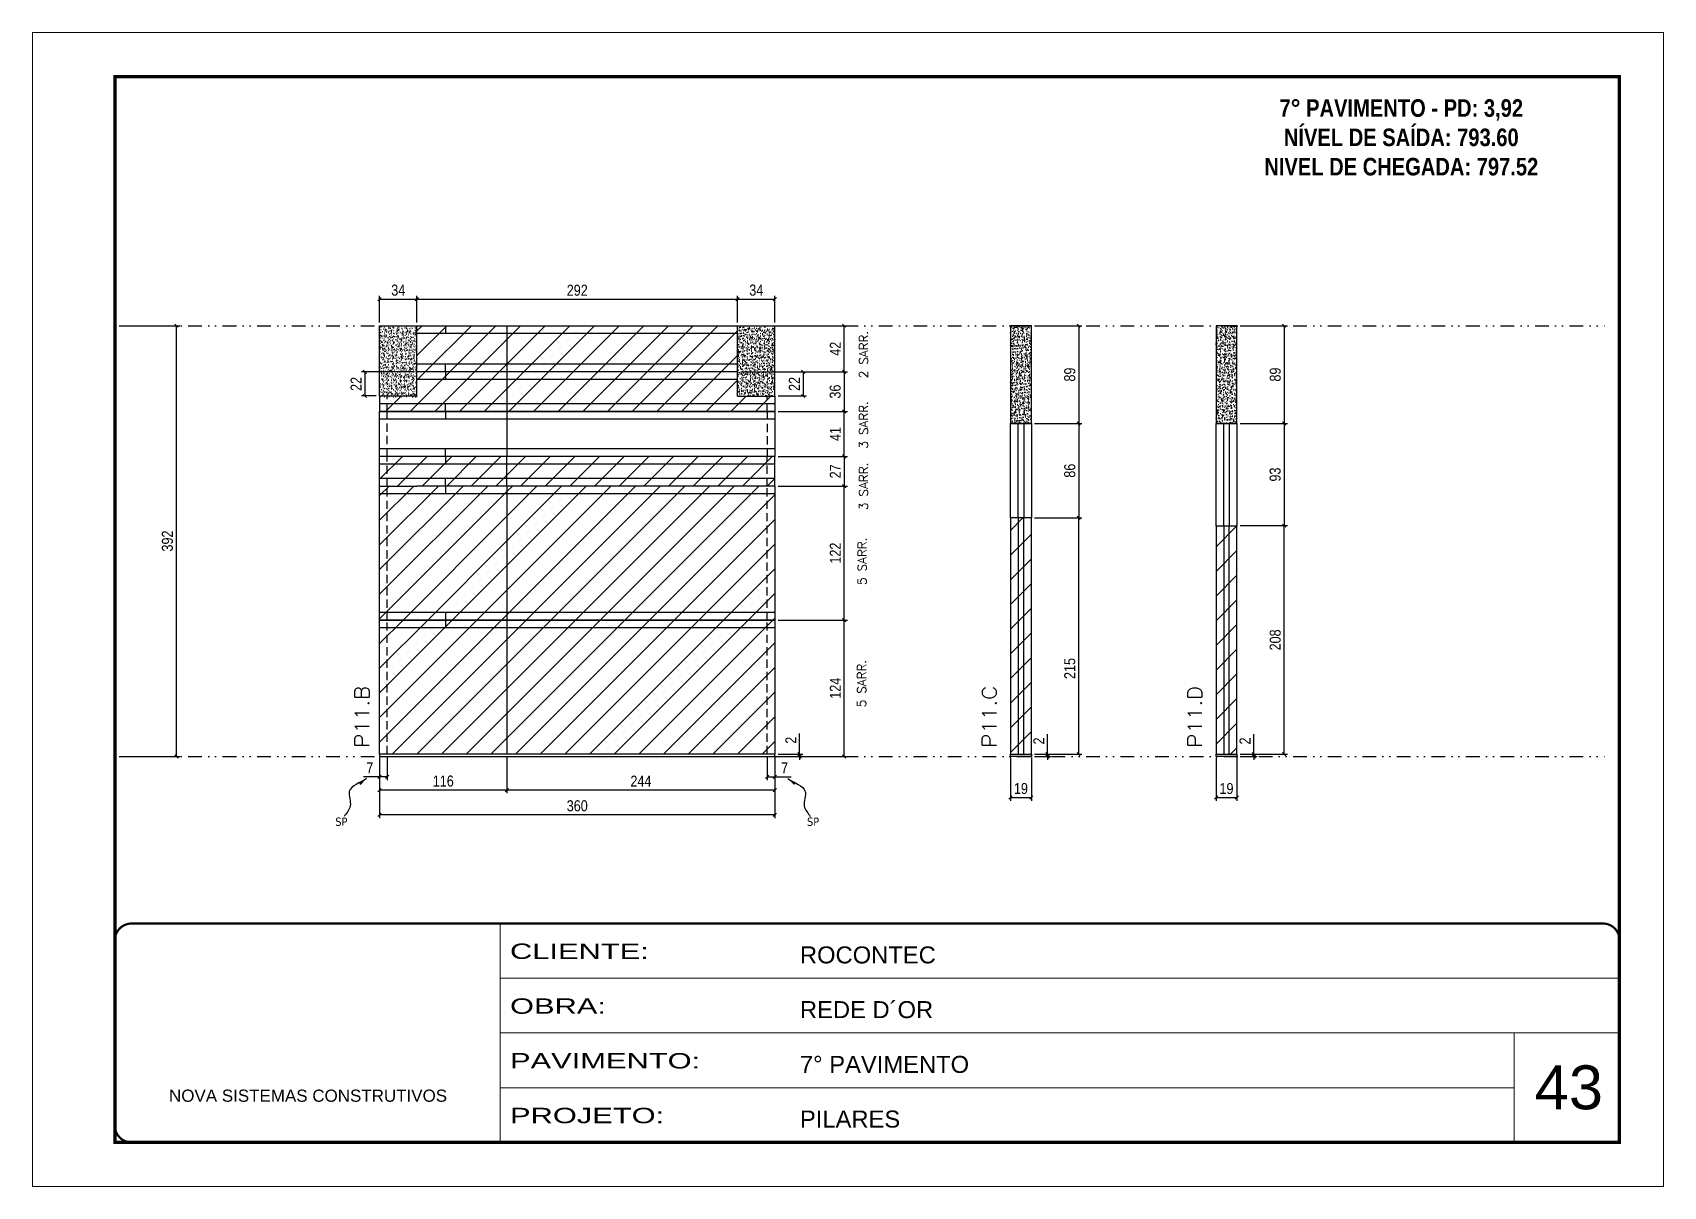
# Model space of a CAD drawing. Extents: x 28748 to 35002, y 14885 to 43501.
# Drawn here: x 31932 to 33417, y 30965 to 32015 of the extents above; entities that cross this region are included whole.
import ezdxf

# ---------------------------------------------------------------- set-up
doc = ezdxf.new("R2010")
doc.units = 0
for name, pattern in [('CONTINUO', [0]), ('DASHED', [0.75, 0.5, -0.25]), ('DIVIDE2', [0.625, 0.25, -0.125, 0, -0.125, 0, -0.125]), ('HIDDEN', [0.375, 0.25, -0.125])]:
    doc.linetypes.add(name, pattern=pattern)
for name, color, linetype, lineweight in [('CARIMBO', 255, 'Continuous', 9), ('Folhas', 255, 'Continuous', 9), ('Hachura', 251, 'Continuous', 9), ('SARRAFO DE PRESSAO', 251, 'DASHED', 9), ('Texto Seção', 7, 'Continuous', 15)]:
    doc.layers.add(name, color=color, linetype=linetype, lineweight=lineweight)
for name, color, linetype in [('COTA', 241, 'Continuous'), ('NOMENCLATURA', 7, 'Continuous'), ('Nível', 160, 'Continuous'), ('Painéis', 200, 'Continuous'), ('SARR_2.2x7', 40, 'Continuous'), ('Sarrafo de Pressão', 42, 'HIDDEN'), ('texto', 7, 'Continuous')]:
    doc.layers.add(name, color=color, linetype=linetype)
doc.styles.add('ARIAL', font='arial.ttf')
doc.styles.add('COTA TECNICA', font='techl___.ttf', dxfattribs={"height": 10})
doc.styles.add('COTA TECNICA-50', font='techl___.ttf', dxfattribs={"height": 10})
doc.styles.add('REGUA-120', font='ROMANS.shx', dxfattribs={"height": 15})
doc.styles.add('ROMANC', font='techb___.ttf', dxfattribs={"height": 2.5})
doc.styles.add('ROMANS', font='romans.shx')
doc.styles.get("Standard").update_dxf_attribs({"font": 'arial.ttf'})
doc.styles.add('Tecnologia', font='')
doc.styles.get('Tecnologia').set_extended_font_data('Forgotten Futurist')
doc.dimstyles.new('COTA PAINEL-50', dxfattribs={"dimtxt": 10, "dimasz": 3, "dimexe": 3, "dimexo": 3, "dimgap": 3, "dimtad": 1, "dimdec": 1, "dimzin": 12, "dimdsep": 46, "dimtxsty": 'COTA TECNICA-50', "dimblk1": 'OBLIQUE', "dimblk2": 'OBLIQUE', "dimsah": 1, "dimcen": 0.9, "dimclrd": 4, "dimclre": 4, "dimclrt": 240, "dimadec": 1, "dimazin": 3, "dimtfac": 1, "dimtdec": 1, "dimtmove": 0, "dimatfit": 3, "dimfxl": 1, "dimtolj": 1, "dimtzin": 12, "dimarcsym": 0})
doc.dimstyles.new('PAINEL', dxfattribs={"dimtxt": 10, "dimasz": 3, "dimexe": 3, "dimexo": 3, "dimgap": 3, "dimtad": 1, "dimdec": 1, "dimzin": 12, "dimdsep": 46, "dimtxsty": 'COTA TECNICA', "dimblk1": 'OBLIQUE', "dimblk2": 'OBLIQUE', "dimsah": 1, "dimcen": 0.9, "dimclrd": 4, "dimclre": 4, "dimclrt": 240, "dimadec": 1, "dimazin": 3, "dimtfac": 1, "dimtdec": 1, "dimtmove": 0, "dimatfit": 3, "dimfxl": 1, "dimtolj": 1, "dimtzin": 12, "dimarcsym": 0})
doc.dimstyles.get("Standard").update_dxf_attribs({"dimtxt": 0.18, "dimasz": 0.18, "dimexe": 0.18, "dimexo": 0.0625, "dimgap": 0.09, "dimtad": 0, "dimtih": 1, "dimtoh": 1, "dimdec": 4, "dimzin": 0, "dimdsep": 46, "dimtxsty": 'Standard', "dimcen": 0.09, "dimadec": 0, "dimazin": 0, "dimtfac": 1, "dimtdec": 4, "dimtofl": 0, "dimtmove": 0, "dimatfit": 3, "dimfxl": 1, "dimtolj": 1, "dimtzin": 0, "dimarcsym": 0})
pattern_1 = [(45, (-100272.658, -2076.637), (-11.2253202, 11.2253202), [])]
pattern_2 = [(50, (0.001, 54), (5.46554007, -0.47817257), [0.5715, -6.2865]), (355, (0.001, 54), (-1.05730264, 5.73170536), [0.4572, -5.0292175]), (100.451445, (0.4565, 53.96), (4.4082374, 5.25353256), [0.48570026, -5.34270734]), (46.1842, (0.001, 55.524), (8.1323712, -1.2612698), [0.85725, -9.42975]), (96.635558, (0.679, 55.419), (7.122124, 7.4227837), [0.7285507, -8.0140682]), (351.184151, (0.001, 55.524), (7.122124, 7.4227837), [0.685799, -7.543792]), (21, (0.763, 55.143), (4.54843174, -3.06795595), [0.5715, -6.2865]), (326, (0.763, 55.143), (1.85406085, 5.525639), [0.4572, -5.0292]), (71.451445, (1.142, 54.8873), (6.4024926, 2.45768307), [0.48570026, -5.3426981]), (37.5, (0.001, 54), (0.0926581, 2.53665117), [0, -4.96824, 0, -5.1054, 0, -5.04825]), (7.5, (0.001, 54), (2.00458988, 3.00541724), [0, -2.91084, 0, -4.85394, 0, -1.92405]), (327.5, (-1.6982, 54), (4.067717855, -0.17186232), [0, -1.905, 0, -5.9436, 0, -7.8867]), (317.5, (-2.4602, 54), (4.44387544, 0.76279473), [0, -2.4765, 0, -3.94716, 0, -5.6007])]
pattern_3 = [(45, (0.001, 68), (-11.22532, 11.22532), [])]
pattern_4 = [(45, (-2e-11, -78.032), (-11.22532, 11.22532), [])]

msp = doc.modelspace()

# ---------------------------------------------------------------- texts
at = {"layer": 'CARIMBO', "style": 'ARIAL'}
msp.add_text('43', height=40, dxfattribs=at).set_placement((33299.7, 31035.14))
at = {"layer": 'NOMENCLATURA', "color": 2, "insert": (33178.17, 31981.05), "char_height": 16, "attachment_point": 2, "style": 'ROMANC'}
msp.add_mtext_dynamic_manual_height_columns('\\P7° PAVIMENTO - PD: 3,92\\PNÍVEL DE SAÍDA: 793.60\\PNIVEL DE CHEGADA: 797.52', width=300.2766, gutter_width=1, heights=[0], dxfattribs=at)
at = {"layer": 'texto', "color": 0, "char_height": 7.5, "attachment_point": 5}
for insert in [(32213, 31296.79), (32642.55, 31296.79)]:
    msp.add_mtext('{\\fTahoma|b0|i0|c0|p34;\\C4;SP}', dxfattribs=dict(at, insert=insert))
at = {"layer": 'Texto Seção', "linetype": 'Continuous', "style": 'ROMANS'}
for s, p in [('2 SARR.', (32692.51, 31700.43)), ('3 SARR.', (32692.5, 31636.41)), ('3 SARR.', (32692.5, 31580.48)), ('5 SARR.', (32691.2, 31512.31)), ('5 SARR.', (32690.78, 31400.99))]:
    msp.add_text(s, height=8, rotation=90, dxfattribs=at).set_placement(p)
at = {"layer": 'Texto Seção', "style": 'REGUA-120', "width": 1.1}
for s, p in [('P11.B', (32238.19, 31364.17)), ('P11.C', (32809.54, 31364.17)), ('P11.D', (32996.69, 31364.17))]:
    msp.add_text(s, height=13, rotation=90, dxfattribs=at).set_placement(p)

# ---------------------------------------------------------------- blocks, each defined once
blk = doc.blocks.new('9999999999')
at = {"color": 30, "linetype": 'CONTINUO'}
for p, q in [((98564.6, 34230.2), (98564.6, 34429.4)), ((98564.6, 34379.6), (99584, 34379.6)), ((98564.6, 34329.8), (99488, 34329.8)), ((99584, 34329.8), (99488, 34329.8)), ((99488, 34329.8), (99488, 34230.2)), ((98564.6, 34280), (99488, 34280))]:
    blk.add_line(p, q, dxfattribs=at)
at = {"color": 30, "linetype": 'CONTINUO', "const_width": 2}
blk.add_lwpolyline([(99584, 34230.2), (99584, 34414.4, 0.414214), (99569, 34429.4), (98229, 34429.4, 0.414214), (98214, 34414.4), (98214, 34245.2, 0.414214), (98229, 34230.2), (99584, 34230.2)], format="xyb", dxfattribs=at)
at = {"layer": 'Folhas'}
blk.add_lwpolyline([(98139, 34190.2), (99624, 34190.2), (99624, 35240.2), (98139, 35240.2)], close=True, dxfattribs=at)
at = {"layer": 'Folhas', "color": 30, "const_width": 3}
blk.add_lwpolyline([(98214, 34230.2), (99584, 34230.2), (99584, 35200.2), (98214, 35200.2)], close=True, dxfattribs=at)
at = {"color": 7, "linetype": 'Continuous', "ltscale": 5, "style": 'ARIAL'}
for s, height, p in [('ROCONTEC', 15.48, (98837.7, 34393.1)), ('REDE D´OR', 15.48, (98837.7, 34343.3)), ('7° PAVIMENTO', 15.483, (98837.7, 34293.5)), ('NOVA SISTEMAS CONSTRUTIVOS', 11.059, (98263.2, 34267.2)), ('PILARES', 15.48, (98837.7, 34243.7))]:
    blk.add_text(s, height=height, dxfattribs=at).set_placement(p)
at = {"layer": 'Folhas', "color": 7, "style": 'Tecnologia', "width": 1.5}
for s, p in [('CLIENTE:', (98573.7, 34397.2)), ('OBRA:', (98573.7, 34347.3)), ('PAVIMENTO:', (98573.7, 34297.5)), ('PROJETO:', (98573.7, 34247.7))]:
    blk.add_text(s, height=14, dxfattribs=at).set_placement(p)
blk = doc.blocks.new('_Oblique')
at = {"color": 0, "linetype": 'ByBlock', "lineweight": -2}
blk.add_line((-0.5, -0.5), (0.5, 0.5), dxfattribs=at)
blk = doc.blocks.new('*D918')
at = {"layer": 'COTA', "color": 4, "lineweight": -2, "transparency": 16777216}
for p, q in [((32822.3, 31355.3), (32822.3, 31315.9)), ((32841.3, 31355.3), (32841.3, 31315.9)), ((32822.3, 31318.9), (32841.3, 31318.9))]:
    blk.add_line(p, q, dxfattribs=at)
at = {"layer": 'Defpoints', "color": 0, "transparency": 16777216}
for p in [(32822.3, 31358.3), (32841.3, 31358.3), (32841.3, 31318.9)]:
    blk.add_point(p, dxfattribs=at)
at = {"layer": 'COTA', "color": 4, "lineweight": -2, "transparency": 16777216, "xscale": 3, "yscale": 3, "zscale": 3, "rotation": 180}
blk.add_blockref('_Oblique', (32822.3, 31318.9), dxfattribs=at)
at = {"layer": 'COTA', "color": 4, "lineweight": -2, "transparency": 16777216, "xscale": 3, "yscale": 3, "zscale": 3}
blk.add_blockref('_Oblique', (32841.3, 31318.9), dxfattribs=at)
at = {"layer": 'COTA', "color": 240, "transparency": 16777216, "insert": (32831.8, 31327), "char_height": 10, "attachment_point": 5, "style": 'COTA TECNICA'}
blk.add_mtext('\\A1;19', dxfattribs=at)
blk = doc.blocks.new('*D919')
at = {"layer": 'COTA', "color": 4, "lineweight": -2, "transparency": 16777216}
for p, q in [((32856.1, 31358.3), (32856.1, 31376.4)), ((32844.3, 31358.3), (32859.1, 31358.3)), ((32844.3, 31356.3), (32859.1, 31356.3)), ((32856.1, 31356.3), (32856.1, 31358.3)), ((32856.1, 31356.3), (32856.1, 31353.3))]:
    blk.add_line(p, q, dxfattribs=at)
at = {"layer": 'Defpoints', "color": 0, "transparency": 16777216}
for p in [(32841.3, 31358.3), (32841.3, 31356.3), (32856.1, 31358.3)]:
    blk.add_point(p, dxfattribs=at)
at = {"layer": 'COTA', "color": 4, "lineweight": -2, "transparency": 16777216, "xscale": 3, "yscale": 3, "zscale": 3}
for p, rotation in [((32856.1, 31358.3), 270), ((32856.1, 31356.3), 90)]:
    blk.add_blockref('_Oblique', p, dxfattribs=dict(at, rotation=rotation))
at = {"layer": 'COTA', "color": 240, "transparency": 16777216, "insert": (32848.1, 31370.3), "char_height": 10, "attachment_point": 5, "rotation": 90, "style": 'COTA TECNICA-50'}
blk.add_mtext('\\A1;2', dxfattribs=at)
blk = doc.blocks.new('*D1774')
at = {"layer": 'COTA', "color": 4, "linetype": 'ByBlock', "lineweight": -2, "transparency": 16777216}
for p, q in [((32844.3, 31748.3), (32887.4, 31748.3)), ((32884.4, 31748.3), (32884.4, 31659.3)), ((32844.3, 31659.3), (32887.4, 31659.3))]:
    blk.add_line(p, q, dxfattribs=at)
at = {"layer": 'Defpoints', "color": 0, "linetype": 'ByBlock', "transparency": 16777216}
for p in [(32841.3, 31748.3), (32841.3, 31659.3), (32884.4, 31659.3)]:
    blk.add_point(p, dxfattribs=at)
at = {"layer": 'COTA', "color": 4, "linetype": 'ByBlock', "lineweight": -2, "transparency": 16777216, "xscale": 3, "yscale": 3, "zscale": 3}
for p, rotation in [((32884.4, 31748.3), 90), ((32884.4, 31659.3), 270)]:
    blk.add_blockref('_Oblique', p, dxfattribs=dict(at, rotation=rotation))
at = {"layer": 'COTA', "color": 240, "linetype": 'ByBlock', "transparency": 16777216, "insert": (32876.3, 31703.8), "char_height": 10, "attachment_point": 5, "rotation": 90, "style": 'COTA TECNICA'}
blk.add_mtext('\\A1;89', dxfattribs=at)
blk = doc.blocks.new('*D1775')
at = {"layer": 'COTA', "color": 4, "linetype": 'ByBlock', "lineweight": -2, "transparency": 16777216}
for p, q in [((32844.3, 31573.3), (32887.4, 31573.3)), ((32884.4, 31358.3), (32884.4, 31573.3)), ((32844.3, 31358.3), (32887.4, 31358.3))]:
    blk.add_line(p, q, dxfattribs=at)
at = {"layer": 'Defpoints', "color": 0, "linetype": 'ByBlock', "transparency": 16777216}
for p in [(32841.3, 31573.3), (32884.4, 31573.3), (32841.3, 31358.3)]:
    blk.add_point(p, dxfattribs=at)
at = {"layer": 'COTA', "color": 4, "linetype": 'ByBlock', "lineweight": -2, "transparency": 16777216, "xscale": 3, "yscale": 3, "zscale": 3}
for p, rotation in [((32884.4, 31573.3), 90), ((32884.4, 31358.3), 270)]:
    blk.add_blockref('_Oblique', p, dxfattribs=dict(at, rotation=rotation))
at = {"layer": 'COTA', "color": 240, "linetype": 'ByBlock', "transparency": 16777216, "insert": (32876.3, 31436.3), "char_height": 10, "attachment_point": 5, "rotation": 90, "style": 'COTA TECNICA'}
blk.add_mtext('\\A1;215', dxfattribs=at)
blk = doc.blocks.new('*D920')
at = {"layer": 'COTA', "color": 4, "lineweight": -2, "transparency": 16777216}
for p, q in [((33009.5, 31355.3), (33009.5, 31315.9)), ((33028.5, 31355.3), (33028.5, 31315.9)), ((33009.5, 31318.9), (33028.5, 31318.9))]:
    blk.add_line(p, q, dxfattribs=at)
at = {"layer": 'Defpoints', "color": 0, "transparency": 16777216}
for p in [(33009.5, 31358.3), (33028.5, 31358.3), (33028.5, 31318.9)]:
    blk.add_point(p, dxfattribs=at)
at = {"layer": 'COTA', "color": 4, "lineweight": -2, "transparency": 16777216, "xscale": 3, "yscale": 3, "zscale": 3, "rotation": 180}
blk.add_blockref('_Oblique', (33009.5, 31318.9), dxfattribs=at)
at = {"layer": 'COTA', "color": 4, "lineweight": -2, "transparency": 16777216, "xscale": 3, "yscale": 3, "zscale": 3}
blk.add_blockref('_Oblique', (33028.5, 31318.9), dxfattribs=at)
at = {"layer": 'COTA', "color": 240, "transparency": 16777216, "insert": (33019, 31327), "char_height": 10, "attachment_point": 5, "style": 'COTA TECNICA'}
blk.add_mtext('\\A1;19', dxfattribs=at)
blk = doc.blocks.new('*D921')
at = {"layer": 'COTA', "color": 4, "lineweight": -2, "transparency": 16777216}
for p, q in [((33043.9, 31358.3), (33043.9, 31376.4)), ((33031.5, 31358.3), (33046.9, 31358.3)), ((33031.5, 31356.3), (33046.9, 31356.3)), ((33043.9, 31356.3), (33043.9, 31358.3)), ((33043.9, 31356.3), (33043.9, 31353.3))]:
    blk.add_line(p, q, dxfattribs=at)
at = {"layer": 'Defpoints', "color": 0, "transparency": 16777216}
for p in [(33028.5, 31358.3), (33028.5, 31356.3), (33043.9, 31358.3)]:
    blk.add_point(p, dxfattribs=at)
at = {"layer": 'COTA', "color": 4, "lineweight": -2, "transparency": 16777216, "xscale": 3, "yscale": 3, "zscale": 3}
for p, rotation in [((33043.9, 31358.3), 270), ((33043.9, 31356.3), 90)]:
    blk.add_blockref('_Oblique', p, dxfattribs=dict(at, rotation=rotation))
at = {"layer": 'COTA', "color": 240, "transparency": 16777216, "insert": (33035.9, 31370.3), "char_height": 10, "attachment_point": 5, "rotation": 90, "style": 'COTA TECNICA-50'}
blk.add_mtext('\\A1;2', dxfattribs=at)
blk = doc.blocks.new('*D1776')
at = {"layer": 'COTA', "color": 4, "linetype": 'ByBlock', "lineweight": -2, "transparency": 16777216}
for p, q in [((33031.5, 31748.3), (33074.5, 31748.3)), ((33071.5, 31748.3), (33071.5, 31659.3)), ((33031.5, 31659.3), (33074.5, 31659.3))]:
    blk.add_line(p, q, dxfattribs=at)
at = {"layer": 'Defpoints', "color": 0, "linetype": 'ByBlock', "transparency": 16777216}
for p in [(33028.5, 31748.3), (33028.5, 31659.3), (33071.5, 31659.3)]:
    blk.add_point(p, dxfattribs=at)
at = {"layer": 'COTA', "color": 4, "linetype": 'ByBlock', "lineweight": -2, "transparency": 16777216, "xscale": 3, "yscale": 3, "zscale": 3}
for p, rotation in [((33071.5, 31748.3), 90), ((33071.5, 31659.3), 270)]:
    blk.add_blockref('_Oblique', p, dxfattribs=dict(at, rotation=rotation))
at = {"layer": 'COTA', "color": 240, "linetype": 'ByBlock', "transparency": 16777216, "insert": (33063.4, 31703.8), "char_height": 10, "attachment_point": 5, "rotation": 90, "style": 'COTA TECNICA'}
blk.add_mtext('\\A1;89', dxfattribs=at)
blk = doc.blocks.new('*D1777')
at = {"layer": 'COTA', "color": 4, "linetype": 'ByBlock', "lineweight": -2, "transparency": 16777216}
for p, q in [((33031.5, 31566.3), (33074.5, 31566.3)), ((33071.5, 31358.3), (33071.5, 31566.3)), ((33031.5, 31358.3), (33074.5, 31358.3))]:
    blk.add_line(p, q, dxfattribs=at)
at = {"layer": 'Defpoints', "color": 0, "linetype": 'ByBlock', "transparency": 16777216}
for p in [(33028.5, 31566.3), (33071.5, 31566.3), (33028.5, 31358.3)]:
    blk.add_point(p, dxfattribs=at)
at = {"layer": 'COTA', "color": 4, "linetype": 'ByBlock', "lineweight": -2, "transparency": 16777216, "xscale": 3, "yscale": 3, "zscale": 3}
for p, rotation in [((33071.5, 31566.3), 90), ((33071.5, 31358.3), 270)]:
    blk.add_blockref('_Oblique', p, dxfattribs=dict(at, rotation=rotation))
at = {"layer": 'COTA', "color": 240, "linetype": 'ByBlock', "transparency": 16777216, "insert": (33063.4, 31462.3), "char_height": 10, "attachment_point": 5, "rotation": 90, "style": 'COTA TECNICA'}
blk.add_mtext('\\A1;208', dxfattribs=at)
blk = doc.blocks.new('*D1778')
at = {"layer": 'COTA', "color": 4, "linetype": 'ByBlock', "lineweight": -2, "transparency": 16777216}
for p, q in [((32013.5, 31748.3), (32065.9, 31748.3)), ((32062.9, 31356.3), (32062.9, 31748.3)), ((32013.5, 31356.3), (32065.9, 31356.3))]:
    blk.add_line(p, q, dxfattribs=at)
at = {"layer": 'Defpoints', "color": 0, "linetype": 'ByBlock', "transparency": 16777216}
for p in [(32010.5, 31748.3), (32062.9, 31748.3), (32010.5, 31356.3)]:
    blk.add_point(p, dxfattribs=at)
at = {"layer": 'COTA', "color": 4, "linetype": 'ByBlock', "lineweight": -2, "transparency": 16777216, "xscale": 3, "yscale": 3, "zscale": 3}
for p, rotation in [((32062.9, 31748.3), 90), ((32062.9, 31356.3), 270)]:
    blk.add_blockref('_Oblique', p, dxfattribs=dict(at, rotation=rotation))
at = {"layer": 'COTA', "color": 240, "linetype": 'ByBlock', "transparency": 16777216, "insert": (32054.6, 31552.3), "char_height": 10, "attachment_point": 5, "rotation": 90, "style": 'COTA TECNICA'}
blk.add_mtext('\\A1;392', dxfattribs=at)
blk = doc.blocks.new('*D901')
at = {"layer": 'COTA', "color": 4, "lineweight": -2, "transparency": 16777216}
for p, q in [((32844.3, 31659.3), (32887.4, 31659.3)), ((32884.4, 31659.3), (32884.4, 31573.3)), ((32844.3, 31573.3), (32887.4, 31573.3))]:
    blk.add_line(p, q, dxfattribs=at)
at = {"layer": 'Defpoints', "color": 0, "transparency": 16777216}
for p in [(32841.3, 31659.3), (32841.3, 31573.3), (32884.4, 31573.3)]:
    blk.add_point(p, dxfattribs=at)
at = {"layer": 'COTA', "color": 4, "lineweight": -2, "transparency": 16777216, "xscale": 3, "yscale": 3, "zscale": 3}
for p, rotation in [((32884.4, 31659.3), 90), ((32884.4, 31573.3), 270)]:
    blk.add_blockref('_Oblique', p, dxfattribs=dict(at, rotation=rotation))
at = {"layer": 'COTA', "color": 240, "transparency": 16777216, "insert": (32876.3, 31616.3), "char_height": 10, "attachment_point": 5, "rotation": 90, "style": 'COTA TECNICA'}
blk.add_mtext('\\A1;86', dxfattribs=at)
blk = doc.blocks.new('*D902')
at = {"layer": 'COTA', "color": 4, "lineweight": -2, "transparency": 16777216}
for p, q in [((33031.5, 31659.3), (33074.5, 31659.3)), ((33071.5, 31659.3), (33071.5, 31566.3)), ((33031.5, 31566.3), (33074.5, 31566.3))]:
    blk.add_line(p, q, dxfattribs=at)
at = {"layer": 'Defpoints', "color": 0, "transparency": 16777216}
for p in [(33028.5, 31659.3), (33028.5, 31566.3), (33071.5, 31566.3)]:
    blk.add_point(p, dxfattribs=at)
at = {"layer": 'COTA', "color": 4, "lineweight": -2, "transparency": 16777216, "xscale": 3, "yscale": 3, "zscale": 3}
for p, rotation in [((33071.5, 31659.3), 90), ((33071.5, 31566.3), 270)]:
    blk.add_blockref('_Oblique', p, dxfattribs=dict(at, rotation=rotation))
at = {"layer": 'COTA', "color": 240, "transparency": 16777216, "insert": (33063.3, 31612.8), "char_height": 10, "attachment_point": 5, "rotation": 90, "style": 'COTA TECNICA'}
blk.add_mtext('\\A1;93', dxfattribs=at)
blk = doc.blocks.new('*D2327')
at = {"layer": 'COTA', "color": 4, "lineweight": -2, "transparency": 16777216}
for p, q in [((32247.8, 31355.3), (32247.8, 31300.1)), ((32607.8, 31355.3), (32607.8, 31300.1)), ((32607.8, 31303.1), (32247.8, 31303.1))]:
    blk.add_line(p, q, dxfattribs=at)
at = {"layer": 'Defpoints', "color": 0, "transparency": 16777216}
for p in [(32247.8, 31358.3), (32607.8, 31358.3), (32247.8, 31303.1)]:
    blk.add_point(p, dxfattribs=at)
at = {"layer": 'COTA', "color": 4, "lineweight": -2, "transparency": 16777216, "xscale": 3, "yscale": 3, "zscale": 3, "rotation": 180}
blk.add_blockref('_Oblique', (32247.8, 31303.1), dxfattribs=at)
at = {"layer": 'COTA', "color": 4, "lineweight": -2, "transparency": 16777216, "xscale": 3, "yscale": 3, "zscale": 3}
blk.add_blockref('_Oblique', (32607.8, 31303.1), dxfattribs=at)
at = {"layer": 'COTA', "color": 240, "transparency": 16777216, "insert": (32427.8, 31311.3), "char_height": 10, "attachment_point": 5, "style": 'COTA TECNICA'}
blk.add_mtext('\\A1;360', dxfattribs=at)
blk = doc.blocks.new('*D2328')
at = {"layer": 'COTA', "color": 4, "lineweight": -2, "transparency": 16777216}
for p, q in [((32600.8, 31355.3), (32600.8, 31334.8)), ((32607.8, 31353.3), (32607.8, 31334.8)), ((32600.8, 31337.8), (32607.8, 31337.8)), ((32607.8, 31337.8), (32622.5, 31337.8))]:
    blk.add_line(p, q, dxfattribs=at)
at = {"layer": 'Defpoints', "color": 0, "transparency": 16777216}
for p in [(32600.8, 31358.3), (32607.8, 31356.3), (32607.8, 31337.8)]:
    blk.add_point(p, dxfattribs=at)
at = {"layer": 'COTA', "color": 4, "lineweight": -2, "transparency": 16777216, "xscale": 3, "yscale": 3, "zscale": 3, "rotation": 180}
blk.add_blockref('_Oblique', (32600.8, 31337.8), dxfattribs=at)
at = {"layer": 'COTA', "color": 4, "lineweight": -2, "transparency": 16777216, "xscale": 3, "yscale": 3, "zscale": 3}
blk.add_blockref('_Oblique', (32607.8, 31337.8), dxfattribs=at)
at = {"layer": 'COTA', "color": 240, "transparency": 16777216, "insert": (32616.6, 31345.8), "char_height": 10, "attachment_point": 5, "style": 'COTA TECNICA-50'}
blk.add_mtext('\\A1;7', dxfattribs=at)
blk = doc.blocks.new('*D2329')
at = {"layer": 'COTA', "color": 4, "lineweight": -2, "transparency": 16777216}
for p, q in [((32247.8, 31353.3), (32247.8, 31334.8)), ((32254.8, 31355.3), (32254.8, 31334.8)), ((32247.8, 31337.8), (32233, 31337.8)), ((32254.8, 31337.8), (32247.8, 31337.8))]:
    blk.add_line(p, q, dxfattribs=at)
at = {"layer": 'Defpoints', "color": 0, "transparency": 16777216}
for p in [(32247.8, 31356.3), (32254.8, 31358.3), (32247.8, 31337.8)]:
    blk.add_point(p, dxfattribs=at)
at = {"layer": 'COTA', "color": 4, "lineweight": -2, "transparency": 16777216, "xscale": 3, "yscale": 3, "zscale": 3, "rotation": 180}
blk.add_blockref('_Oblique', (32247.8, 31337.8), dxfattribs=at)
at = {"layer": 'COTA', "color": 4, "lineweight": -2, "transparency": 16777216, "xscale": 3, "yscale": 3, "zscale": 3}
blk.add_blockref('_Oblique', (32254.8, 31337.8), dxfattribs=at)
at = {"layer": 'COTA', "color": 240, "transparency": 16777216, "insert": (32238.9, 31345.8), "char_height": 10, "attachment_point": 5, "style": 'COTA TECNICA-50'}
blk.add_mtext('\\A1;7', dxfattribs=at)
blk = doc.blocks.new('*D2330')
at = {"layer": 'COTA', "color": 4, "lineweight": -2, "transparency": 16777216}
for p, q in [((32610.8, 31480.3), (32673.9, 31480.3)), ((32670.9, 31356.3), (32670.9, 31480.3)), ((32610.8, 31356.3), (32673.9, 31356.3))]:
    blk.add_line(p, q, dxfattribs=at)
at = {"layer": 'Defpoints', "color": 0, "transparency": 16777216}
for p in [(32607.8, 31480.3), (32670.9, 31480.3), (32607.8, 31356.3)]:
    blk.add_point(p, dxfattribs=at)
at = {"layer": 'COTA', "color": 4, "lineweight": -2, "transparency": 16777216, "xscale": 3, "yscale": 3, "zscale": 3}
for p, rotation in [((32670.9, 31480.3), 90), ((32670.9, 31356.3), 270)]:
    blk.add_blockref('_Oblique', p, dxfattribs=dict(at, rotation=rotation))
at = {"layer": 'COTA', "color": 240, "transparency": 16777216, "insert": (32662.8, 31418.3), "char_height": 10, "attachment_point": 5, "rotation": 90, "style": 'COTA TECNICA-50'}
blk.add_mtext('\\A1;124', dxfattribs=at)
blk = doc.blocks.new('*D2331')
at = {"layer": 'COTA', "color": 4, "lineweight": -2, "transparency": 16777216}
for p, q in [((32630.3, 31358.3), (32630.3, 31377.1)), ((32610.8, 31358.3), (32633.3, 31358.3)), ((32610.8, 31356.3), (32633.3, 31356.3)), ((32630.3, 31356.3), (32630.3, 31358.3)), ((32630.3, 31356.3), (32630.3, 31353.3))]:
    blk.add_line(p, q, dxfattribs=at)
at = {"layer": 'Defpoints', "color": 0, "transparency": 16777216}
for p in [(32607.8, 31358.3), (32607.8, 31356.3), (32630.3, 31356.3)]:
    blk.add_point(p, dxfattribs=at)
at = {"layer": 'COTA', "color": 4, "lineweight": -2, "transparency": 16777216, "xscale": 3, "yscale": 3, "zscale": 3}
for p, rotation in [((32630.3, 31358.3), 270), ((32630.3, 31356.3), 90)]:
    blk.add_blockref('_Oblique', p, dxfattribs=dict(at, rotation=rotation))
at = {"layer": 'COTA', "color": 240, "transparency": 16777216, "insert": (32622.3, 31371), "char_height": 10, "attachment_point": 5, "rotation": 90, "style": 'COTA TECNICA-50'}
blk.add_mtext('\\A1;2', dxfattribs=at)
blk = doc.blocks.new('*D2332')
at = {"layer": 'COTA', "color": 4, "linetype": 'ByBlock', "lineweight": -2, "transparency": 16777216}
for p, q in [((32610.8, 31602.3), (32673.9, 31602.3)), ((32670.9, 31480.3), (32670.9, 31602.3)), ((32610.8, 31480.3), (32673.9, 31480.3))]:
    blk.add_line(p, q, dxfattribs=at)
at = {"layer": 'Defpoints', "color": 0, "linetype": 'ByBlock', "transparency": 16777216}
for p in [(32607.8, 31602.3), (32670.9, 31602.3), (32607.8, 31480.3)]:
    blk.add_point(p, dxfattribs=at)
at = {"layer": 'COTA', "color": 4, "linetype": 'ByBlock', "lineweight": -2, "transparency": 16777216, "xscale": 3, "yscale": 3, "zscale": 3}
for p, rotation in [((32670.9, 31602.3), 90), ((32670.9, 31480.3), 270)]:
    blk.add_blockref('_Oblique', p, dxfattribs=dict(at, rotation=rotation))
at = {"layer": 'COTA', "color": 240, "linetype": 'ByBlock', "transparency": 16777216, "insert": (32662.8, 31541.3), "char_height": 10, "attachment_point": 5, "rotation": 90, "style": 'COTA TECNICA'}
blk.add_mtext('\\A1;122', dxfattribs=at)
blk = doc.blocks.new('*D2335')
at = {"layer": 'COTA', "color": 4, "linetype": 'ByBlock', "lineweight": -2, "transparency": 16777216}
for p, q in [((32363.8, 31355.3), (32363.8, 31322.7)), ((32607.8, 31355.3), (32607.8, 31322.7)), ((32607.8, 31325.7), (32363.8, 31325.7))]:
    blk.add_line(p, q, dxfattribs=at)
at = {"layer": 'Defpoints', "color": 0, "linetype": 'ByBlock', "transparency": 16777216}
for p in [(32363.8, 31358.3), (32607.8, 31358.3), (32363.8, 31325.7)]:
    blk.add_point(p, dxfattribs=at)
at = {"layer": 'COTA', "color": 4, "linetype": 'ByBlock', "lineweight": -2, "transparency": 16777216, "xscale": 3, "yscale": 3, "zscale": 3, "rotation": 180}
blk.add_blockref('_Oblique', (32363.8, 31325.7), dxfattribs=at)
at = {"layer": 'COTA', "color": 4, "linetype": 'ByBlock', "lineweight": -2, "transparency": 16777216, "xscale": 3, "yscale": 3, "zscale": 3}
blk.add_blockref('_Oblique', (32607.8, 31325.7), dxfattribs=at)
at = {"layer": 'COTA', "color": 240, "linetype": 'ByBlock', "transparency": 16777216, "insert": (32485.8, 31333.8), "char_height": 10, "attachment_point": 5, "style": 'COTA TECNICA'}
blk.add_mtext('\\A1;244', dxfattribs=at)
blk = doc.blocks.new('*D2336')
at = {"layer": 'COTA', "color": 4, "linetype": 'ByBlock', "lineweight": -2, "transparency": 16777216}
for p, q in [((32247.8, 31353.3), (32247.8, 31322.7)), ((32363.8, 31355.3), (32363.8, 31322.7)), ((32363.8, 31325.7), (32247.8, 31325.7))]:
    blk.add_line(p, q, dxfattribs=at)
at = {"layer": 'Defpoints', "color": 0, "linetype": 'ByBlock', "transparency": 16777216}
for p in [(32247.8, 31356.3), (32363.8, 31358.3), (32247.8, 31325.7)]:
    blk.add_point(p, dxfattribs=at)
at = {"layer": 'COTA', "color": 4, "linetype": 'ByBlock', "lineweight": -2, "transparency": 16777216, "xscale": 3, "yscale": 3, "zscale": 3, "rotation": 180}
blk.add_blockref('_Oblique', (32247.8, 31325.7), dxfattribs=at)
at = {"layer": 'COTA', "color": 4, "linetype": 'ByBlock', "lineweight": -2, "transparency": 16777216, "xscale": 3, "yscale": 3, "zscale": 3}
blk.add_blockref('_Oblique', (32363.8, 31325.7), dxfattribs=at)
at = {"layer": 'COTA', "color": 240, "linetype": 'ByBlock', "transparency": 16777216, "insert": (32305.8, 31333.8), "char_height": 10, "attachment_point": 5, "style": 'COTA TECNICA'}
blk.add_mtext('\\A1;116', dxfattribs=at)
blk = doc.blocks.new('*D2333')
at = {"layer": 'COTA', "color": 4, "lineweight": -2, "transparency": 16777216}
for p, q in [((32576.8, 31706.3), (32673.9, 31706.3)), ((32670.9, 31706.3), (32670.9, 31670.3)), ((32610.8, 31670.3), (32673.9, 31670.3))]:
    blk.add_line(p, q, dxfattribs=at)
at = {"layer": 'Defpoints', "color": 0, "transparency": 16777216}
for p in [(32573.8, 31706.3), (32607.8, 31670.3), (32670.9, 31670.3)]:
    blk.add_point(p, dxfattribs=at)
at = {"layer": 'COTA', "color": 4, "lineweight": -2, "transparency": 16777216, "xscale": 3, "yscale": 3, "zscale": 3}
for p, rotation in [((32670.9, 31706.3), 90), ((32670.9, 31670.3), 270)]:
    blk.add_blockref('_Oblique', p, dxfattribs=dict(at, rotation=rotation))
at = {"layer": 'COTA', "color": 240, "transparency": 16777216, "insert": (32662.7, 31688.3), "char_height": 10, "attachment_point": 5, "rotation": 90, "style": 'COTA TECNICA-50'}
blk.add_mtext('\\A1;36', dxfattribs=at)
blk = doc.blocks.new('*D2334')
at = {"layer": 'COTA', "color": 4, "lineweight": -2, "transparency": 16777216}
for p, q in [((32610.8, 31748.3), (32673.9, 31748.3)), ((32670.9, 31706.3), (32670.9, 31748.3)), ((32576.8, 31706.3), (32673.9, 31706.3))]:
    blk.add_line(p, q, dxfattribs=at)
at = {"layer": 'Defpoints', "color": 0, "transparency": 16777216}
for p in [(32607.8, 31748.3), (32670.9, 31748.3), (32573.8, 31706.3)]:
    blk.add_point(p, dxfattribs=at)
at = {"layer": 'COTA', "color": 4, "lineweight": -2, "transparency": 16777216, "xscale": 3, "yscale": 3, "zscale": 3}
for p, rotation in [((32670.9, 31748.3), 90), ((32670.9, 31706.3), 270)]:
    blk.add_blockref('_Oblique', p, dxfattribs=dict(at, rotation=rotation))
at = {"layer": 'COTA', "color": 240, "transparency": 16777216, "insert": (32662.8, 31727.3), "char_height": 10, "attachment_point": 5, "rotation": 90, "style": 'COTA TECNICA-50'}
blk.add_mtext('\\A1;42', dxfattribs=at)
blk = doc.blocks.new('*D2337')
at = {"layer": 'COTA', "color": 4, "lineweight": -2, "transparency": 16777216}
for p, q in [((32281.8, 31751.3), (32281.8, 31775.4)), ((32281.8, 31772.4), (32573.8, 31772.4)), ((32573.8, 31751.3), (32573.8, 31775.4))]:
    blk.add_line(p, q, dxfattribs=at)
at = {"layer": 'Defpoints', "color": 0, "transparency": 16777216}
for p in [(32573.8, 31772.4), (32281.8, 31748.3), (32573.8, 31748.3)]:
    blk.add_point(p, dxfattribs=at)
at = {"layer": 'COTA', "color": 4, "lineweight": -2, "transparency": 16777216, "xscale": 3, "yscale": 3, "zscale": 3, "rotation": 180}
blk.add_blockref('_Oblique', (32281.8, 31772.4), dxfattribs=at)
at = {"layer": 'COTA', "color": 4, "lineweight": -2, "transparency": 16777216, "xscale": 3, "yscale": 3, "zscale": 3}
blk.add_blockref('_Oblique', (32573.8, 31772.4), dxfattribs=at)
at = {"layer": 'COTA', "color": 240, "transparency": 16777216, "insert": (32427.8, 31780.5), "char_height": 10, "attachment_point": 5, "style": 'COTA TECNICA'}
blk.add_mtext('\\A1;292', dxfattribs=at)
blk = doc.blocks.new('*D2338')
at = {"layer": 'COTA', "color": 4, "lineweight": -2, "transparency": 16777216}
for p, q in [((32278.8, 31706.3), (32231.4, 31706.3)), ((32234.4, 31706.3), (32234.4, 31684.3)), ((32244.8, 31684.3), (32231.4, 31684.3))]:
    blk.add_line(p, q, dxfattribs=at)
at = {"layer": 'Defpoints', "color": 0, "transparency": 16777216}
for p in [(32281.8, 31706.3), (32234.4, 31684.3), (32247.8, 31684.3)]:
    blk.add_point(p, dxfattribs=at)
at = {"layer": 'COTA', "color": 4, "lineweight": -2, "transparency": 16777216, "xscale": 3, "yscale": 3, "zscale": 3}
for p, rotation in [((32234.4, 31706.3), 90), ((32234.4, 31684.3), 270)]:
    blk.add_blockref('_Oblique', p, dxfattribs=dict(at, rotation=rotation))
at = {"layer": 'COTA', "color": 240, "transparency": 16777216, "insert": (32226.4, 31695.3), "char_height": 10, "attachment_point": 5, "rotation": 90, "style": 'COTA TECNICA'}
blk.add_mtext('\\A1;22', dxfattribs=at)
blk = doc.blocks.new('*D2339')
at = {"layer": 'COTA', "color": 4, "lineweight": -2, "transparency": 16777216}
for p, q in [((32576.8, 31706.3), (32636.5, 31706.3)), ((32633.5, 31706.3), (32633.5, 31684.3)), ((32610.8, 31684.3), (32636.5, 31684.3))]:
    blk.add_line(p, q, dxfattribs=at)
at = {"layer": 'Defpoints', "color": 0, "transparency": 16777216}
for p in [(32573.8, 31706.3), (32607.8, 31684.3), (32633.5, 31684.3)]:
    blk.add_point(p, dxfattribs=at)
at = {"layer": 'COTA', "color": 4, "lineweight": -2, "transparency": 16777216, "xscale": 3, "yscale": 3, "zscale": 3}
for p, rotation in [((32633.5, 31706.3), 90), ((32633.5, 31684.3), 270)]:
    blk.add_blockref('_Oblique', p, dxfattribs=dict(at, rotation=rotation))
at = {"layer": 'COTA', "color": 240, "transparency": 16777216, "insert": (32625.5, 31695.3), "char_height": 10, "attachment_point": 5, "rotation": 90, "style": 'COTA TECNICA'}
blk.add_mtext('\\A1;22', dxfattribs=at)
blk = doc.blocks.new('*D2340')
at = {"layer": 'COTA', "color": 4, "lineweight": -2, "transparency": 16777216}
for p, q in [((32610.8, 31629.2), (32673.9, 31629.2)), ((32670.9, 31629.2), (32670.9, 31602.2)), ((32610.8, 31602.2), (32673.9, 31602.2))]:
    blk.add_line(p, q, dxfattribs=at)
at = {"layer": 'Defpoints', "color": 0, "transparency": 16777216}
for p in [(32607.8, 31629.2), (32607.8, 31602.2), (32670.9, 31602.2)]:
    blk.add_point(p, dxfattribs=at)
at = {"layer": 'COTA', "color": 4, "lineweight": -2, "transparency": 16777216, "xscale": 3, "yscale": 3, "zscale": 3}
for p, rotation in [((32670.9, 31629.2), 90), ((32670.9, 31602.2), 270)]:
    blk.add_blockref('_Oblique', p, dxfattribs=dict(at, rotation=rotation))
at = {"layer": 'COTA', "color": 240, "transparency": 16777216, "insert": (32662.8, 31615.7), "char_height": 10, "attachment_point": 5, "rotation": 90, "style": 'COTA TECNICA'}
blk.add_mtext('\\A1;27', dxfattribs=at)
blk = doc.blocks.new('*D2544')
at = {"layer": 'COTA', "color": 4, "lineweight": -2, "transparency": 16777216}
for p, q in [((32610.8, 31670.2), (32673.9, 31670.2)), ((32670.9, 31629.2), (32670.9, 31670.2)), ((32610.8, 31629.2), (32673.9, 31629.2))]:
    blk.add_line(p, q, dxfattribs=at)
at = {"layer": 'Defpoints', "color": 0, "transparency": 16777216}
for p in [(32607.8, 31670.2), (32670.9, 31670.2), (32607.8, 31629.2)]:
    blk.add_point(p, dxfattribs=at)
at = {"layer": 'COTA', "color": 4, "lineweight": -2, "transparency": 16777216, "xscale": 3, "yscale": 3, "zscale": 3}
for p, rotation in [((32670.9, 31670.2), 90), ((32670.9, 31629.2), 270)]:
    blk.add_blockref('_Oblique', p, dxfattribs=dict(at, rotation=rotation))
at = {"layer": 'COTA', "color": 240, "transparency": 16777216, "insert": (32662.8, 31649.7), "char_height": 10, "attachment_point": 5, "rotation": 90, "style": 'COTA TECNICA'}
blk.add_mtext('\\A1;41', dxfattribs=at)
blk = doc.blocks.new('*D2545')
at = {"layer": 'COTA', "color": 4, "lineweight": -2, "transparency": 16777216}
for p, q in [((32573.8, 31751.3), (32573.8, 31775.4)), ((32573.8, 31772.4), (32607.8, 31772.4)), ((32607.8, 31751.3), (32607.8, 31775.4))]:
    blk.add_line(p, q, dxfattribs=at)
at = {"layer": 'Defpoints', "color": 0, "transparency": 16777216}
for p in [(32607.8, 31772.4), (32573.8, 31748.3), (32607.8, 31748.3)]:
    blk.add_point(p, dxfattribs=at)
at = {"layer": 'COTA', "color": 4, "lineweight": -2, "transparency": 16777216, "xscale": 3, "yscale": 3, "zscale": 3, "rotation": 180}
blk.add_blockref('_Oblique', (32573.8, 31772.4), dxfattribs=at)
at = {"layer": 'COTA', "color": 4, "lineweight": -2, "transparency": 16777216, "xscale": 3, "yscale": 3, "zscale": 3}
blk.add_blockref('_Oblique', (32607.8, 31772.4), dxfattribs=at)
at = {"layer": 'COTA', "color": 240, "transparency": 16777216, "insert": (32590.8, 31780.6), "char_height": 10, "attachment_point": 5, "style": 'COTA TECNICA'}
blk.add_mtext('\\A1;34', dxfattribs=at)
blk = doc.blocks.new('*D2546')
at = {"layer": 'COTA', "color": 4, "lineweight": -2, "transparency": 16777216}
for p, q in [((32247.8, 31751.3), (32247.8, 31775.4)), ((32247.8, 31772.4), (32281.8, 31772.4)), ((32281.8, 31751.3), (32281.8, 31775.4))]:
    blk.add_line(p, q, dxfattribs=at)
at = {"layer": 'Defpoints', "color": 0, "transparency": 16777216}
for p in [(32281.8, 31772.4), (32247.8, 31748.3), (32281.8, 31748.3)]:
    blk.add_point(p, dxfattribs=at)
at = {"layer": 'COTA', "color": 4, "lineweight": -2, "transparency": 16777216, "xscale": 3, "yscale": 3, "zscale": 3, "rotation": 180}
blk.add_blockref('_Oblique', (32247.8, 31772.4), dxfattribs=at)
at = {"layer": 'COTA', "color": 4, "lineweight": -2, "transparency": 16777216, "xscale": 3, "yscale": 3, "zscale": 3}
blk.add_blockref('_Oblique', (32281.8, 31772.4), dxfattribs=at)
at = {"layer": 'COTA', "color": 240, "transparency": 16777216, "insert": (32264.8, 31780.6), "char_height": 10, "attachment_point": 5, "style": 'COTA TECNICA'}
blk.add_mtext('\\A1;34', dxfattribs=at)

# ---------------------------------------------------------------- dimensions: what is measured, and where the dimension line sits
at = {"layer": 'COTA'}
for base, p1, p2, dimstyle, picture, middle in [((32281.78, 31772.37), (32247.78, 31748.28), (32281.78, 31748.28), 'PAINEL', '*D2546', (32264.78, 31780.59)), ((32573.78, 31772.37), (32281.78, 31748.28), (32573.78, 31748.26), 'PAINEL', '*D2337', (32427.78, 31780.45)), ((32607.78, 31772.37), (32573.78, 31748.28), (32607.78, 31748.28), 'PAINEL', '*D2545', (32590.78, 31780.59)), ((32607.78, 31337.77), (32600.78, 31358.28), (32607.78, 31356.28), 'COTA PAINEL-50', '*D2328', (32616.64, 31345.84))]:
    dim = msp.add_linear_dim(base=base, p1=p1, p2=p2, dimstyle=dimstyle, dxfattribs=at)
    dim.commit()
    dim.dimension.update_dxf_attribs({"geometry": picture, "text_midpoint": middle})
at = {"layer": 'COTA', "linetype": 'ByBlock'}
for base, p1, p2, angle, picture, middle in [((32062.85, 31748.28), (32010.51, 31356.28), (32010.51, 31748.28), 90, '*D1778', (32054.6, 31552.28)), ((32884.42, 31659.28), (32841.34, 31748.28), (32841.34, 31659.28), 90, '*D1774', (32876.32, 31703.78)), ((33071.54, 31659.28), (33028.46, 31748.28), (33028.46, 31659.28), 90, '*D1776', (33063.44, 31703.78)), ((33071.54, 31566.28), (33028.46, 31358.28), (33028.46, 31566.28), 90, '*D1777', (33063.42, 31462.28)), ((32363.78, 31325.68), (32607.78, 31358.28), (32363.78, 31358.28), 180, '*D2335', (32485.78, 31333.75))]:
    dim = msp.add_linear_dim(base=base, p1=p1, p2=p2, angle=angle, dimstyle='PAINEL', dxfattribs=at)
    dim.commit()
    dim.dimension.update_dxf_attribs({"geometry": picture, "text_midpoint": middle})
at = {"layer": 'COTA'}
for base, p1, p2, angle, dimstyle, picture, middle in [((32670.9, 31748.28), (32573.78, 31706.28), (32607.78, 31748.28), 90, 'COTA PAINEL-50', '*D2334', (32662.83, 31727.28)), ((32234.39, 31684.28), (32281.78, 31706.28), (32247.78, 31684.28), 90, 'PAINEL', '*D2338', (32226.39, 31695.28)), ((32670.9, 31670.28), (32573.78, 31706.28), (32607.78, 31670.28), 90, 'COTA PAINEL-50', '*D2333', (32662.68, 31688.28)), ((32633.49, 31684.28), (32573.78, 31706.28), (32607.78, 31684.28), 90, 'PAINEL', '*D2339', (32625.49, 31695.28)), ((32670.9, 31670.24), (32607.78, 31629.24), (32607.78, 31670.24), 90, 'PAINEL', '*D2544', (32662.83, 31649.74)), ((32884.42, 31573.28), (32841.34, 31659.28), (32841.34, 31573.28), 90, 'PAINEL', '*D901', (32876.3, 31616.28)), ((33071.54, 31566.28), (33028.46, 31659.28), (33028.46, 31566.28), 90, 'PAINEL', '*D902', (33063.3, 31612.78)), ((32670.9, 31602.24), (32607.78, 31629.24), (32607.78, 31602.24), 90, 'PAINEL', '*D2340', (32662.82, 31615.74)), ((32670.9, 31480.28), (32607.78, 31356.28), (32607.78, 31480.28), 90, 'COTA PAINEL-50', '*D2330', (32662.82, 31418.28)), ((32247.78, 31337.77), (32254.78, 31358.28), (32247.78, 31356.28), 180, 'COTA PAINEL-50', '*D2329', (32238.91, 31345.84))]:
    dim = msp.add_linear_dim(base=base, p1=p1, p2=p2, angle=angle, dimstyle=dimstyle, dxfattribs=at)
    dim.commit()
    dim.dimension.update_dxf_attribs({"geometry": picture, "text_midpoint": middle})
at = {"layer": 'COTA', "linetype": 'ByBlock'}
for base, p1, p2, angle, picture, middle in [((32670.9, 31602.28), (32607.78, 31480.28), (32607.78, 31602.28), 90, '*D2332', (32662.84, 31541.28)), ((32247.78, 31325.68), (32363.78, 31358.28), (32247.78, 31356.28), 180, '*D2336', (32305.78, 31333.78))]:
    dim = msp.add_linear_dim(base=base, p1=p1, p2=p2, angle=angle, dimstyle='PAINEL', override={"dimtmove": 1}, dxfattribs=at)
    dim.commit()
    dim.dimension.update_dxf_attribs({"geometry": picture, "text_midpoint": middle})
dim = msp.add_linear_dim(base=(32884.42, 31573.28), p1=(32841.34, 31358.28), p2=(32841.34, 31573.28), angle=90, dimstyle='PAINEL', dxfattribs=at)
dim.commit()
dim.dimension.update_dxf_attribs({"geometry": '*D1775', "text_midpoint": (32884.42, 31436.28), "dimtype": 160})
at = {"layer": 'COTA'}
for base, p1, p2, picture, middle in [((32630.3, 31356.28), (32607.78, 31358.28), (32607.78, 31356.28), '*D2331', (32630.3, 31371.02)), ((32856.15, 31358.28), (32841.34, 31356.28), (32841.34, 31358.28), '*D919', (32856.15, 31370.33)), ((33043.94, 31358.28), (33028.46, 31356.28), (33028.46, 31358.28), '*D921', (33043.94, 31370.33))]:
    dim = msp.add_linear_dim(base=base, p1=p1, p2=p2, angle=90, dimstyle='COTA PAINEL-50', dxfattribs=at)
    dim.commit()
    dim.dimension.update_dxf_attribs({"geometry": picture, "text_midpoint": middle, "dimtype": 160})
dim = msp.add_linear_dim(base=(32247.78, 31303.09), p1=(32607.78, 31358.28), p2=(32247.78, 31358.28), angle=180, dimstyle='PAINEL', override={"dimarcsym": 2}, dxfattribs=at)
dim.commit()
dim.dimension.update_dxf_attribs({"geometry": '*D2327', "text_midpoint": (32427.78, 31311.31)})
for base, p1, p2, picture, middle in [((32841.34, 31318.93), (32822.34, 31358.28), (32841.34, 31358.28), '*D918', (32831.84, 31327.02)), ((33028.46, 31318.93), (33009.46, 31358.28), (33028.46, 31358.28), '*D920', (33018.96, 31327.02))]:
    dim = msp.add_linear_dim(base=base, p1=p1, p2=p2, dimstyle='PAINEL', override={"dimarcsym": 2}, dxfattribs=at)
    dim.commit()
    dim.dimension.update_dxf_attribs({"geometry": picture, "text_midpoint": middle})

# ---------------------------------------------------------------- hatches: boundary and pattern name
at = {"layer": 'COTA', "linetype": 'ByBlock'}
h = msp.add_hatch(dxfattribs=at)
h.set_pattern_fill('AR-CONC', color=256, scale=0.03)
h.set_pattern_definition(pattern_2)
h.paths.add_polyline_path([(32281.78, 31747.28), (32247.78, 31747.28), (32247.78, 31683.28), (32281.78, 31683.28)])
h = msp.add_hatch(dxfattribs=at)
h.set_pattern_fill('AR-CONC', color=256, scale=0.03)
h.set_pattern_definition(pattern_2)
h.paths.add_polyline_path([(32607.78, 31747.28), (32573.78, 31747.28), (32573.78, 31684.28), (32607.78, 31684.28)])
h = msp.add_hatch(dxfattribs=at)
h.set_pattern_fill('AR-CONC', color=256, scale=0.03)
h.set_pattern_definition([(50, (-98849.2435, -2032.6368), (5.46554007, -0.47817257), [0.5715, -6.2865]), (355, (-98849.2435, -2032.637), (-1.05730264, 5.73170536), [0.4572, -5.02921753]), (100.4514447, (-98848.788, -2032.6766), (4.40823741, 5.25353256), [0.48570026, -5.34270734]), (46.1842, (-98849.2435, -2031.113), (8.13237123, -1.26126984), [0.85725, -9.42975]), (96.6355576, (-98848.566, -2031.218), (7.122124, 7.42278374), [0.7285507, -8.01406824]), (351.184151, (-98849.2435, -2031.113), (7.122124, 7.42278374), [0.685799, -7.54379196]), (21, (-98848.4815, -2031.4938), (4.54843174, -3.06795595), [0.5715, -6.2865]), (326, (-98848.4815, -2031.494), (1.85406085, 5.52563898), [0.4572, -5.0292]), (71.451445, (-98848.1025, -2031.7494), (6.40249258, 2.45768307), [0.48570026, -5.34269813]), (37.5, (-98849.2435, -2032.6368), (0.092658098, 2.536651166), [0, -4.96824, 0, -5.1054, 0, -5.04825]), (7.5, (-98849.2435, -2032.6368), (2.004589875, 3.005417245), [0, -2.91084, 0, -4.85394, 0, -1.92405]), (327.5, (-98850.9428, -2032.6368), (4.067717855, -0.17186232), [0, -1.905, 0, -5.9436, 0, -7.8867]), (317.5, (-98851.7048, -2032.6368), (4.44387544, 0.76279473), [0, -2.4765, 0, -3.94716, 0, -5.6007])])
h.paths.add_polyline_path([(32841.34, 31748.28), (32822.34, 31748.28), (32822.34, 31659.28), (32841.34, 31659.28)])
h = msp.add_hatch(dxfattribs=at)
h.set_pattern_fill('AR-CONC', color=256, scale=0.03)
h.set_pattern_definition([(50, (-98882.1915, -2039.6368), (5.46554007, -0.47817257), [0.5715, -6.2865]), (355, (-98882.1915, -2039.637), (-1.05730264, 5.73170536), [0.4572, -5.02921753]), (100.4514447, (-98881.736, -2039.6766), (4.40823741, 5.25353256), [0.48570026, -5.34270734]), (46.1842, (-98882.1915, -2038.113), (8.13237123, -1.26126984), [0.85725, -9.42975]), (96.6355576, (-98881.514, -2038.218), (7.122124, 7.42278374), [0.7285507, -8.01406824]), (351.184151, (-98882.1915, -2038.113), (7.122124, 7.42278374), [0.685799, -7.54379196]), (21, (-98881.4295, -2038.4938), (4.54843174, -3.06795595), [0.5715, -6.2865]), (326, (-98881.4295, -2038.494), (1.85406085, 5.52563898), [0.4572, -5.0292]), (71.451445, (-98881.0505, -2038.7494), (6.40249258, 2.45768307), [0.48570026, -5.34269813]), (37.5, (-98882.1915, -2039.6368), (0.092658098, 2.536651166), [0, -4.96824, 0, -5.1054, 0, -5.04825]), (7.5, (-98882.1915, -2039.6368), (2.004589875, 3.005417245), [0, -2.91084, 0, -4.85394, 0, -1.92405]), (327.5, (-98883.8908, -2039.6368), (4.067717855, -0.17186232), [0, -1.905, 0, -5.9436, 0, -7.8867]), (317.5, (-98884.6528, -2039.6368), (4.44387544, 0.76279473), [0, -2.4765, 0, -3.94716, 0, -5.6007])])
h.paths.add_polyline_path([(33028.46, 31748.28), (33009.46, 31748.28), (33009.46, 31659.28), (33028.46, 31659.28)])
at = {"layer": 'Hachura', "linetype": 'ByBlock'}
h = msp.add_hatch(dxfattribs=at)
h.set_pattern_fill('ANSI31', color=256, scale=5)
h.set_pattern_definition(pattern_3)
h.paths.add_polyline_path([(32363.78, 31748.28), (32281.78, 31748.28), (32281.78, 31706.28), (32363.78, 31706.28)])
h = msp.add_hatch(dxfattribs=at)
h.set_pattern_fill('ANSI31', color=256, scale=5)
h.set_pattern_definition(pattern_3)
h.paths.add_polyline_path([(32573.78, 31748.28), (32363.78, 31748.28), (32363.78, 31706.28), (32573.78, 31706.28)])
h.paths.add_polyline_path([(32413.14, 31714.71), (32442.91, 31714.71), (32442.91, 31735.3), (32413.14, 31735.3)], flags=24)
h = msp.add_hatch(dxfattribs=at)
h.set_pattern_fill('ANSI31', color=256, scale=5)
h.set_pattern_definition(pattern_3)
h.paths.add_polyline_path([(32363.78, 31670.25), (32363.78, 31706.28), (32281.78, 31706.28), (32281.78, 31684.28), (32247.78, 31684.28), (32247.78, 31670.24)])
h = msp.add_hatch(dxfattribs=at)
h.set_pattern_fill('ANSI31', color=256, scale=5)
h.set_pattern_definition(pattern_3)
h.paths.add_polyline_path([(32607.78, 31670.28), (32607.78, 31684.28), (32573.78, 31684.28), (32573.78, 31706.28), (32363.78, 31706.28), (32363.78, 31670.25)])
h = msp.add_hatch(dxfattribs=at)
h.set_pattern_fill('ANSI31', color=256, scale=5)
h.set_pattern_definition(pattern_4)
h.paths.add_polyline_path([(32363.78, 31602.24), (32363.78, 31629.24), (32247.78, 31629.24), (32247.78, 31602.24), (32281.78, 31602.24)])
h = msp.add_hatch(dxfattribs=at)
h.set_pattern_fill('ANSI31', color=256, scale=5)
h.set_pattern_definition(pattern_4)
h.paths.add_polyline_path([(32363.78, 31629.24), (32363.78, 31602.24), (32573.78, 31602.24), (32607.78, 31602.24), (32607.78, 31629.24)])
h = msp.add_hatch(dxfattribs=at)
h.set_pattern_fill('ANSI31', color=256, scale=5)
h.set_pattern_definition(pattern_1)
h.paths.add_polyline_path([(32247.78, 31602.28), (32247.78, 31480.28), (32363.78, 31480.28), (32363.78, 31602.28)])
h = msp.add_hatch(dxfattribs=at)
h.set_pattern_fill('ANSI31', color=256, scale=5)
h.set_pattern_definition(pattern_1)
h.paths.add_polyline_path([(32363.78, 31602.28), (32363.78, 31480.28), (32607.78, 31480.28), (32607.78, 31602.28)])
h = msp.add_hatch(dxfattribs=at)
h.set_pattern_fill('ANSI31', color=256, scale=5)
h.set_pattern_definition(pattern_1)
h.paths.add_polyline_path([(32841.34, 31573.28), (32822.34, 31573.28), (32822.34, 31358.28), (32841.34, 31358.28)])
h = msp.add_hatch(dxfattribs=at)
h.set_pattern_fill('ANSI31', color=256, scale=5)
h.set_pattern_definition(pattern_1)
h.paths.add_polyline_path([(33028.46, 31566.28), (33009.46, 31566.28), (33009.46, 31358.28), (33028.46, 31358.28)])
h = msp.add_hatch(dxfattribs=at)
h.set_pattern_fill('ANSI31', color=256, scale=5)
h.set_pattern_definition(pattern_1)
h.paths.add_polyline_path([(32363.78, 31480.28), (32247.78, 31480.28), (32247.78, 31358.28), (32363.78, 31358.28)])
h = msp.add_hatch(dxfattribs=at)
h.set_pattern_fill('ANSI31', color=256, scale=5)
h.set_pattern_definition(pattern_1)
h.paths.add_polyline_path([(32363.78, 31480.28), (32363.78, 31358.28), (32607.78, 31358.28), (32607.78, 31480.28)])

# ---------------------------------------------------------------- linework, layer by layer
at = {"layer": 'COTA', "linetype": 'ByBlock'}
for p, q in [((32247.78, 31684.28), (32247.78, 31748.28)), ((32247.78, 31748.28), (32281.78, 31748.28)), ((32573.78, 31748.28), (32607.78, 31748.28)), ((32607.78, 31684.28), (32607.78, 31748.28)), ((32247.78, 31602.24), (32281.78, 31602.24)), ((32607.78, 31602.24), (32573.78, 31602.25))]:
    msp.add_line(p, q, dxfattribs=at)
for points in [[(32822.34, 31659.28), (32841.34, 31659.28), (32841.34, 31748.28), (32822.34, 31748.28)], [(33009.46, 31659.28), (33028.46, 31659.28), (33028.46, 31748.28), (33009.46, 31748.28)]]:
    msp.add_lwpolyline(points, close=True, dxfattribs=at)
at = {"layer": 'Nível', "color": 4, "linetype": 'DIVIDE2', "ltscale": 50}
for p, q in [((32010.51, 31748.28), (33363.34, 31748.28)), ((32010.51, 31356.28), (33363.34, 31356.28))]:
    msp.add_line(p, q, dxfattribs=at)
at = {"layer": 'Painéis'}
for p, q in [((32281.78, 31684.28), (32281.78, 31748.28)), ((32281.78, 31748.28), (32573.78, 31748.28)), ((32363.78, 31748.28), (32363.78, 31670.25)), ((32573.78, 31684.28), (32573.78, 31748.28)), ((32573.78, 31706.28), (32281.78, 31706.28)), ((32281.78, 31684.28), (32247.78, 31684.28)), ((32247.78, 31684.28), (32247.78, 31670.24)), ((32573.78, 31684.28), (32607.78, 31684.28)), ((32607.78, 31684.28), (32607.78, 31670.28)), ((32607.78, 31670.28), (32247.78, 31670.24)), ((32247.78, 31670.24), (32607.78, 31670.24)), ((32363.78, 31670.25), (32363.78, 31629.24)), ((32841.34, 31659.28), (32822.34, 31659.28)), ((32822.34, 31659.28), (32841.34, 31659.28)), ((32822.34, 31573.28), (32822.34, 31659.28)), ((32841.34, 31659.28), (32841.34, 31573.28)), ((33028.46, 31659.28), (33009.46, 31659.28)), ((33009.46, 31566.28), (33009.46, 31659.28)), ((33028.46, 31659.28), (33028.46, 31566.28)), ((32247.78, 31602.24), (32247.78, 31629.24)), ((32363.78, 31602.24), (32363.78, 31629.24)), ((32607.78, 31602.24), (32607.78, 31629.24)), ((32247.78, 31358.28), (32247.78, 31602.24)), ((32247.78, 31602.24), (32281.78, 31602.24)), ((32573.78, 31602.24), (32281.78, 31602.24)), ((32363.78, 31602.25), (32363.78, 31358.28)), ((32573.78, 31602.24), (32573.78, 31602.24)), ((32607.78, 31602.24), (32573.78, 31602.23)), ((32607.78, 31602.28), (32607.78, 31358.28)), ((32822.34, 31573.28), (32822.34, 31358.28)), ((32841.34, 31573.28), (32822.34, 31573.28)), ((32841.34, 31358.28), (32841.34, 31573.28)), ((33009.46, 31566.28), (33009.46, 31358.28)), ((33009.46, 31566.28), (33028.46, 31566.28)), ((33028.46, 31358.28), (33028.46, 31566.28)), ((32247.78, 31480.28), (32607.78, 31480.28)), ((32607.78, 31480.28), (32247.78, 31480.28)), ((32607.78, 31358.28), (32247.78, 31358.28)), ((32822.34, 31358.28), (32841.34, 31358.28)), ((33009.46, 31358.28), (33028.46, 31358.28))]:
    msp.add_line(p, q, dxfattribs=at)
for points in [[(32247.78, 31670.24), (32607.78, 31670.24), (32607.78, 31629.24), (32247.78, 31629.24)], [(32607.78, 31358.28), (32247.78, 31358.28), (32247.78, 31356.28), (32607.78, 31356.28)], [(32822.34, 31358.28), (32841.34, 31358.28), (32841.34, 31356.28), (32822.34, 31356.28)], [(33009.46, 31358.28), (33028.46, 31358.28), (33028.46, 31356.28), (33009.46, 31356.28)]]:
    msp.add_lwpolyline(points, close=True, dxfattribs=at)
at = {"layer": 'SARR_2.2x7'}
for p, q in [((32307.78, 31741.3), (32281.78, 31741.3)), ((32307.78, 31748.3), (32307.78, 31741.3)), ((32573.78, 31741.3), (32307.78, 31741.3)), ((32307.78, 31713.25), (32281.78, 31713.25)), ((32573.78, 31713.25), (32307.78, 31713.25)), ((32307.78, 31706.25), (32307.78, 31713.25)), ((32307.78, 31706.25), (32307.78, 31699.25)), ((32307.78, 31699.25), (32281.78, 31699.25)), ((32573.78, 31699.25), (32307.78, 31699.25)), ((32307.78, 31677.28), (32247.78, 31677.28)), ((32607.78, 31677.28), (32307.78, 31677.28)), ((32307.78, 31670.28), (32307.78, 31677.28)), ((32307.78, 31663.28), (32247.78, 31663.28)), ((32307.78, 31670.28), (32307.78, 31663.28)), ((32607.78, 31663.28), (32307.78, 31663.28)), ((32829.34, 31573.28), (32829.34, 31659.28)), ((32834.34, 31659.28), (32834.34, 31573.28)), ((33016.46, 31566.28), (33016.46, 31659.28)), ((33021.46, 31659.28), (33021.46, 31566.28)), ((32307.78, 31636.22), (32247.78, 31636.22)), ((32607.78, 31636.22), (32307.78, 31636.22)), ((32307.78, 31629.22), (32307.78, 31636.22)), ((32307.78, 31622.22), (32247.78, 31622.22)), ((32307.78, 31629.22), (32307.78, 31622.22)), ((32607.78, 31622.22), (32307.78, 31622.22)), ((32307.78, 31609.27), (32247.78, 31609.27)), ((32288.78, 31602.24), (32281.78, 31602.24)), ((32607.78, 31609.27), (32307.78, 31609.27)), ((32307.78, 31602.27), (32307.78, 31609.27)), ((32307.78, 31602.28), (32307.78, 31595.28)), ((32573.78, 31602.24), (32566.78, 31602.24)), ((32307.78, 31595.28), (32247.78, 31595.28)), ((32607.78, 31595.28), (32307.78, 31595.28)), ((32829.34, 31573.28), (32829.34, 31358.28)), ((32834.34, 31358.28), (32834.34, 31573.28)), ((33016.46, 31566.28), (33016.46, 31358.28)), ((33021.46, 31358.28), (33021.46, 31566.28)), ((32307.78, 31487.28), (32247.78, 31487.28)), ((32607.78, 31487.28), (32307.78, 31487.28)), ((32307.78, 31487.28), (32307.78, 31473.28)), ((32307.78, 31473.28), (32247.78, 31473.28)), ((32607.78, 31473.28), (32307.78, 31473.28))]:
    msp.add_line(p, q, dxfattribs=at)
at = {"layer": 'Sarrafo de Pressão', "ltscale": 30}
for p, q in [((32254.78, 31670.28), (32254.78, 31684.28)), ((32600.78, 31670.28), (32600.78, 31684.28)), ((32254.78, 31629.24), (32254.78, 31670.28)), ((32600.78, 31670.28), (32600.78, 31629.24)), ((32254.78, 31602.24), (32254.78, 31629.24)), ((32600.78, 31602.24), (32600.78, 31629.24)), ((32254.78, 31480.28), (32254.78, 31602.28)), ((32600.78, 31480.28), (32600.78, 31602.28)), ((32254.78, 31358.28), (32254.78, 31480.28)), ((32600.78, 31358.28), (32600.78, 31480.28))]:
    msp.add_line(p, q, dxfattribs=at)

# ---------------------------------------------------------------- block references
at = {"layer": 'SARRAFO DE PRESSAO', "color": 6, "linetype": 'ByBlock'}
msp.add_blockref('9999999999', (-66207.14, -3225.21), dxfattribs=at)

msp.set_redraw_order([(e.dxf.handle, doc.entitydb.next_handle()) for e in msp.query("TEXT MTEXT ATTDEF DIMENSION ARC_DIMENSION")])  # texts and dimensions are drawn at this point

# ---------------------------------------------------------------- leaders
at = {"layer": 'COTA', "path_type": 1}
for points in [[(32235.95, 31336.1), (32220.16, 31324.26), (32221.09, 31311.25), (32215.53, 31301.47)], [(32619.61, 31336.1), (32635.39, 31324.26), (32634.47, 31311.25), (32640.02, 31301.47)]]:
    msp.add_leader(points, dimstyle='Standard', override={"dimasz": 8}, dxfattribs=at)

doc.saveas('drawing.dxf')
